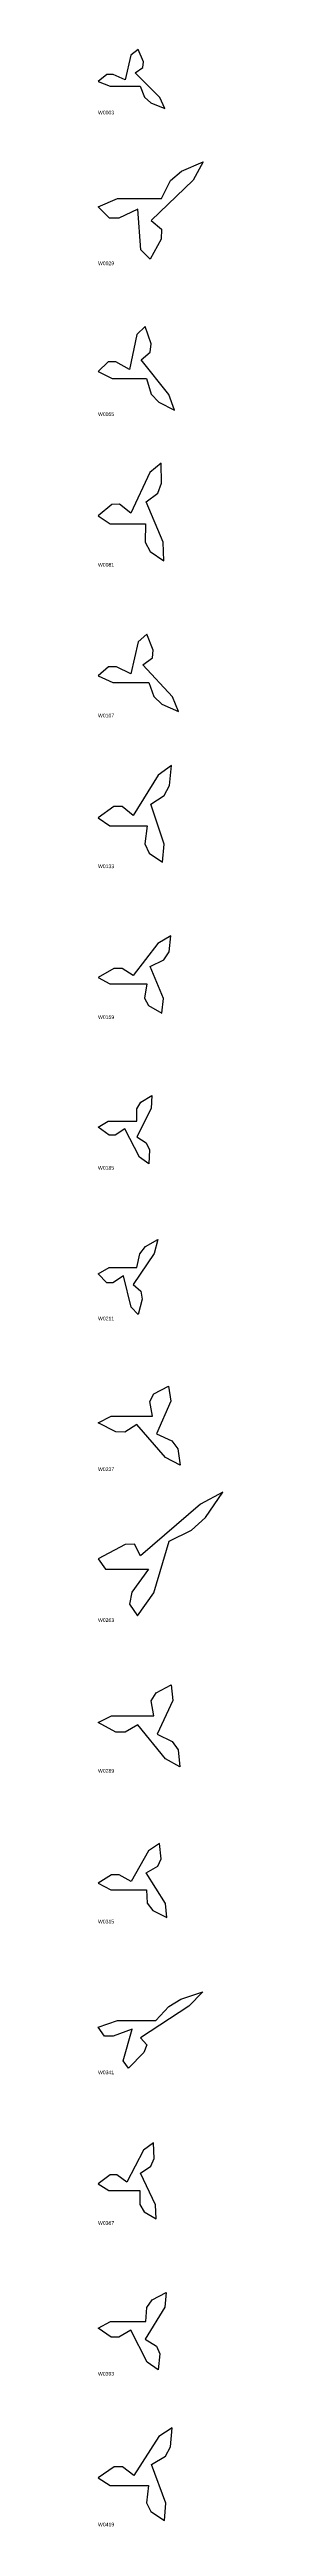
# Model space of a CAD drawing. Header units: millimetres. Extents: x 0 to 2703, y -1633 to 66.
# Drawn here: x 211 to 295, y -1633 to 40 of the extents above; entities that cross this region are included whole.
import ezdxf

# ---------------------------------------------------------------- set-up
doc = ezdxf.new("R2010")
doc.units = ezdxf.units.MM

msp = doc.modelspace()

# ---------------------------------------------------------------- linework, layer by layer
at = {"layer": 'RECOVERED_OUTLINES'}
for points in [[(219.1, 15), (239.3, 15), (242.3, 7.6), (246.6, 3.8), (256, 0), (252.6, 7.5), (235.9, 24), (241.2, 27.6), (241.7, 31.6), (238, 39.8), (233.1, 35.9), (229.2, 19.3), (221.1, 23), (216.7, 23), (210.8, 18.3)], [(223.9, -60.8), (253.9, -60.8), (259.9, -48.6), (267.3, -42.3), (282, -36), (275.3, -48.4), (246.8, -75.6), (253.7, -81.5), (253.6, -88.2), (246.2, -101.8), (239.8, -95.4), (237.8, -68), (225, -74.1), (218.5, -74), (210.8, -66.3)], [(220.4, -182.4), (243.6, -182.4), (246.9, -192.8), (251.9, -198.2), (262.5, -203.6), (258.8, -193), (240, -169.7), (246.1, -164.6), (246.8, -158.9), (242.7, -147.3), (237, -152.7), (232.1, -176.2), (222.8, -171), (217.7, -171.1), (210.8, -177.6)], [(219, -280.5), (242.9, -280.5), (242.8, -292.7), (246.1, -299.1), (255.3, -305.3), (255, -292.9), (243.3, -265.6), (251.3, -259.7), (253.9, -253), (253.6, -239.4), (245.9, -245.8), (233.1, -273.3), (225.3, -267.2), (220.1, -267.3), (210.8, -275)], [(220.8, -387.5), (245.2, -387.5), (248.7, -397.1), (254, -402.1), (265.3, -407.1), (261.2, -397.3), (241.2, -375.7), (247.6, -371), (248.2, -365.7), (243.8, -354.9), (237.9, -360), (233, -381.7), (223.3, -376.9), (218, -377), (210.8, -383.1)], [(218.8, -484.4), (244.2, -484.4), (242.6, -496.4), (245.4, -502.7), (254.4, -508.9), (255.5, -496.6), (246.5, -469.7), (255.7, -463.8), (259.3, -457.2), (260.5, -443.7), (251.6, -450.1), (234.7, -477.3), (227.2, -471.2), (221.6, -471.3), (210.8, -478.9)], [(218.8, -591.1), (243.9, -591.1), (242.3, -600.7), (245, -605.7), (254, -610.7), (255.1, -600.9), (246.2, -579.4), (255.4, -574.7), (258.9, -569.4), (260.2, -558.7), (251.4, -563.7), (234.5, -585.4), (227.1, -580.6), (221.5, -580.7), (210.8, -586.7)], [(217.6, -683.8), (237, -683.8), (237, -675.3), (239.8, -670.9), (247.3, -666.5), (246.9, -675.2), (237.1, -694.2), (243.5, -698.3), (245.6, -703), (245.2, -712.5), (239, -708), (228.9, -688.8), (222.5, -693.1), (218.3, -693.1), (210.8, -687.7)], [(218.3, -782.6), (237.1, -782.6), (239.2, -773.3), (242.9, -768.4), (251.3, -763.6), (248.8, -773.1), (234.7, -794.1), (239.9, -798.6), (240.8, -803.8), (238.1, -814.2), (233.2, -809.3), (228, -788.2), (220.8, -792.9), (216.7, -792.8), (210.8, -786.9)], [(219.6, -882.8), (247.7, -882.8), (245.8, -872.9), (248.7, -867.8), (258.6, -862.7), (260.1, -872.7), (250.4, -894.8), (260.7, -899.6), (264.8, -905), (266.4, -916), (256.4, -910.9), (237.2, -888.6), (229, -893.6), (222.9, -893.5), (210.8, -887.3)], [(215.8, -986.3), (245, -986.3), (233.8, -1001.8), (232.1, -1009.8), (237.6, -1017.8), (248.5, -1002.1), (259, -967.4), (274.2, -959.9), (283.5, -951.4), (295.4, -934.1), (280.2, -942.3), (239.5, -977.2), (235.6, -969.4), (229.1, -969.5), (210.8, -979.3)], [(219.9, -1085.2), (248.5, -1085.2), (246.9, -1075), (250.1, -1069.7), (260.3, -1064.4), (261.5, -1074.8), (250.9, -1097.6), (261.1, -1102.6), (265.1, -1108.2), (266.3, -1119.6), (256.4, -1114.2), (237.7, -1091.2), (229.1, -1096.3), (222.9, -1096.3), (210.8, -1089.8)], [(219.4, -1202.6), (243.7, -1202.6), (244.2, -1211.8), (247.9, -1216.6), (257.5, -1221.4), (256.6, -1212), (243.4, -1191.3), (251.2, -1186.8), (253.5, -1181.7), (252.5, -1171.4), (245, -1176.3), (233.3, -1197.1), (225.2, -1192.5), (219.9, -1192.5), (210.8, -1198.3)], [(223.9, -1291), (250, -1291), (258.8, -1281.5), (267, -1276.5), (281.7, -1271.6), (272.2, -1281.3), (239.5, -1302.6), (243.9, -1307.3), (241.9, -1312.5), (231.5, -1323.2), (227.8, -1318.1), (233.9, -1296.7), (221, -1301.4), (215.3, -1301.4), (210.8, -1295.4)], [(218.1, -1405.6), (239.1, -1405.6), (239.1, -1415.1), (242, -1420), (250.1, -1424.9), (249.8, -1415.3), (239.5, -1394), (246.5, -1389.3), (248.8, -1384.1), (248.4, -1373.5), (241.7, -1378.5), (230.4, -1400), (223.6, -1395.2), (219, -1395.2), (210.8, -1401.2)], [(219.3, -1494.2), (243.2, -1494.2), (243.8, -1484.6), (247.5, -1479.6), (257, -1474.6), (256, -1484.4), (242.8, -1506), (250.4, -1510.7), (252.7, -1516), (251.5, -1526.7), (244.2, -1521.7), (233, -1499.9), (224.9, -1504.7), (219.6, -1504.7), (210.8, -1498.6)], [(219.1, -1604.9), (245.1, -1604.9), (243.7, -1616.5), (246.6, -1622.5), (255.9, -1628.5), (256.8, -1616.7), (247.1, -1590.8), (256.4, -1585.1), (259.9, -1578.8), (261, -1565.9), (252, -1571.9), (235.1, -1598.1), (227.4, -1592.3), (221.7, -1592.3), (210.8, -1599.6)]]:
    msp.add_lwpolyline(points, close=True, dxfattribs=at)

# ---------------------------------------------------------------- texts
at = {"layer": 'NEW_CATALOGUE_LABELS'}
for s, p in [('W0003', (210.8, -4)), ('W0029', (210.8, -105.8)), ('W0055', (210.8, -207.6)), ('W0081', (210.8, -309.3)), ('W0107', (210.8, -411.1)), ('W0133', (210.8, -512.9)), ('W0159', (210.8, -614.7)), ('W0185', (210.8, -716.5)), ('W0211', (210.8, -818.2)), ('W0237', (210.8, -920)), ('W0263', (210.8, -1021.8)), ('W0289', (210.8, -1123.6)), ('W0315', (210.8, -1225.4)), ('W0341', (210.8, -1327.2)), ('W0367', (210.8, -1428.9)), ('W0393', (210.8, -1530.7)), ('W0419', (210.8, -1632.5))]:
    msp.add_text(s, height=2.5, dxfattribs=at).set_placement(p)

doc.saveas('drawing.dxf')
